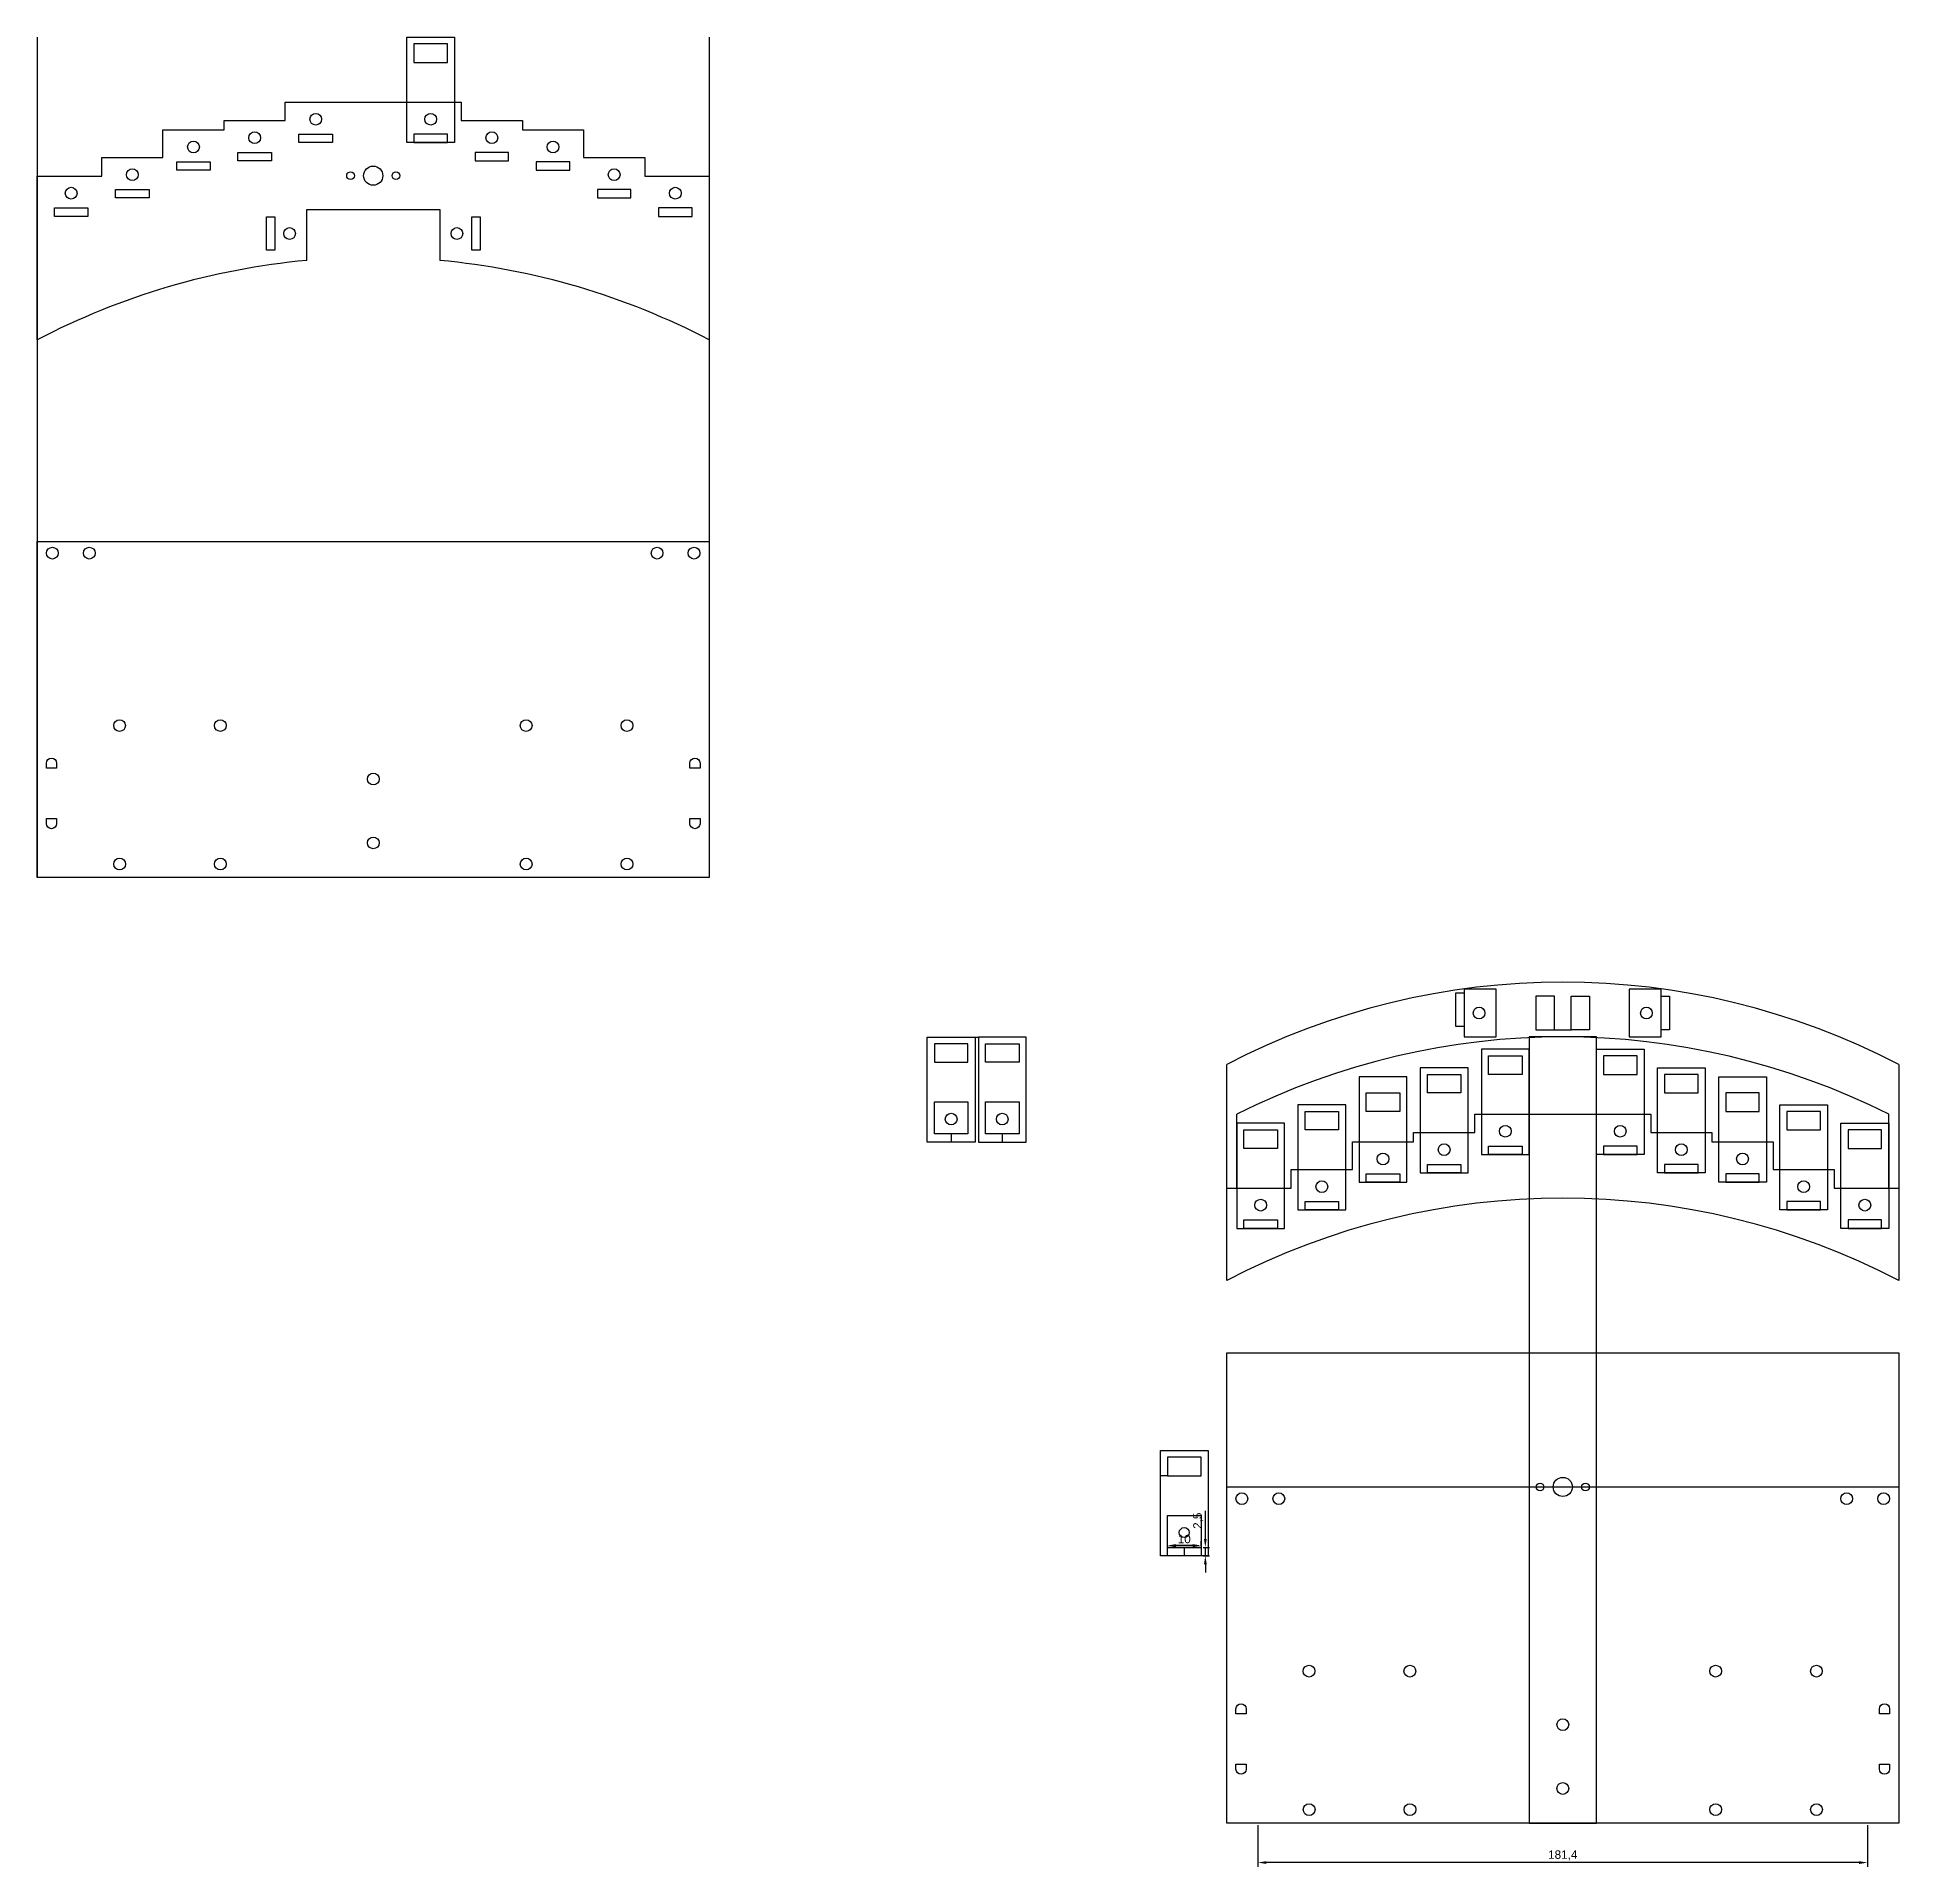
# Model space of a CAD drawing. Header units: millimetres. Extents: x 257 to 1727, y -442 to 115.
# Drawn here: x 822 to 1376, y -430 to 115 of the extents above; entities that cross this region are included whole.
import ezdxf

# ---------------------------------------------------------------- set-up
doc = ezdxf.new("R2010")
doc.units = ezdxf.units.MM
doc.layers.add('corte', color=1, linetype='Continuous')
doc.styles.get("Standard").update_dxf_attribs({"font": 'arial.ttf'})
doc.dimstyles.new('ISO-25', dxfattribs={"dimtxt": 2.5, "dimasz": 2.5, "dimexe": 1.25, "dimexo": 0.625, "dimtad": 1, "dimtxsty": 'Standard', "dimcen": 2.5, "dimadec": 0, "dimazin": 0, "dimtfac": 1, "dimtmove": 0, "dimatfit": 3, "dimfxl": 1, "dimarcsym": 0})

msp = doc.modelspace()

# ---------------------------------------------------------------- blocks, each defined once
blk = doc.blocks.new('*D24')
at = {"color": 0, "lineweight": -2, "transparency": 16777216}
for p, q in [((1185.33, -417.44), (1185.33, -429.83)), ((1366.73, -417.44), (1366.73, -429.83)), ((1364.23, -428.58), (1187.83, -428.58))]:
    blk.add_line(p, q, dxfattribs=at)
at = {"color": 0, "transparency": 16777216}
for points in [[(1187.83, -428.17), (1187.83, -429), (1185.33, -428.58)], [(1364.23, -428.17), (1364.23, -429), (1366.73, -428.58)]]:
    blk.add_solid(points, dxfattribs=at)
at = {"layer": 'Defpoints', "color": 0, "transparency": 16777216}
for p in [(1185.33, -416.82), (1366.73, -416.82), (1185.33, -428.58)]:
    blk.add_point(p, dxfattribs=at)
at = {"color": 0, "transparency": 16777216, "insert": (1276.03, -426.45), "char_height": 2.5, "attachment_point": 5}
blk.add_mtext('181,4', dxfattribs=at)
blk = doc.blocks.new('*D27')
at = {"color": 0, "lineweight": -2, "transparency": 16777216}
for p, q in [((1169.66, -332.3), (1169.66, -323.94)), ((1169.01, -334.8), (1170.91, -334.8)), ((1169.01, -337.3), (1170.91, -337.3)), ((1169.66, -337.3), (1169.66, -334.8)), ((1169.66, -339.8), (1169.66, -342.3))]:
    blk.add_line(p, q, dxfattribs=at)
at = {"color": 0, "transparency": 16777216}
for points in [[(1169.25, -332.3), (1170.08, -332.3), (1169.66, -334.8)], [(1169.25, -339.8), (1170.08, -339.8), (1169.66, -337.3)]]:
    blk.add_solid(points, dxfattribs=at)
at = {"layer": 'Defpoints', "color": 0, "transparency": 16777216}
for p in [(1168.38, -334.8), (1168.38, -337.3), (1169.66, -334.8)]:
    blk.add_point(p, dxfattribs=at)
at = {"color": 0, "transparency": 16777216, "insert": (1167.54, -326.87), "char_height": 2.5, "attachment_point": 5, "rotation": 90}
blk.add_mtext('2,5', dxfattribs=at)
blk = doc.blocks.new('*D28')
at = {"color": 0, "lineweight": -2, "transparency": 16777216}
for p, q in [((1158.38, -334.17), (1158.38, -333)), ((1165.88, -334.25), (1160.88, -334.25)), ((1168.38, -334.17), (1168.38, -333))]:
    blk.add_line(p, q, dxfattribs=at)
at = {"color": 0, "transparency": 16777216}
for points in [[(1160.88, -333.83), (1160.88, -334.66), (1158.38, -334.25)], [(1165.88, -333.83), (1165.88, -334.66), (1168.38, -334.25)]]:
    blk.add_solid(points, dxfattribs=at)
at = {"layer": 'Defpoints', "color": 0, "transparency": 16777216}
for p in [(1158.38, -334.25), (1158.38, -334.8), (1168.38, -334.8)]:
    blk.add_point(p, dxfattribs=at)
at = {"color": 0, "transparency": 16777216, "insert": (1163.38, -332.34), "char_height": 2.5, "attachment_point": 5}
blk.add_mtext('10', dxfattribs=at)

# ---------------------------------------------------------------- dimensions: what is measured, and where the dimension line sits
at = {"color": 2}
dim = msp.add_linear_dim(base=(1169.663, -334.799), p1=(1168.384, -337.299), p2=(1168.384, -334.799), angle=90, dimstyle='ISO-25', dxfattribs=at)
dim.commit()
dim.dimension.update_dxf_attribs({"geometry": '*D27', "text_midpoint": (1167.536, -326.867)})
dim = msp.add_linear_dim(base=(1158.384, -334.246), p1=(1168.384, -334.799), p2=(1158.384, -334.799), dimstyle='ISO-25', dxfattribs=at)
dim.commit()
dim.dimension.update_dxf_attribs({"geometry": '*D28', "text_midpoint": (1163.384, -332.344)})
dim = msp.add_linear_dim(base=(1185.333, -428.582), p1=(1366.733, -416.818), p2=(1185.333, -416.818), dimstyle='ISO-25')
dim.commit()
dim.dimension.update_dxf_attribs({"geometry": '*D24', "text_midpoint": (1276.033, -426.454)})

# ---------------------------------------------------------------- linework, layer by layer
at = {"color": 2}
for p, q in [((1273.533, -180.818), (1278.533, -180.818)), ((1101.114, -182.967), (1102.114, -182.967)), ((1094.014, -211.767), (1094.014, -214.267)), ((1109.214, -211.767), (1109.214, -214.267)), ((1163.384, -334.799), (1163.384, -337.299))]:
    msp.add_line(p, q, dxfattribs=at)
msp.add_line((1158.384, -313.499), (1156.266, -313.499))
for points in [[(822.016, 114.531), (822.016, -135.469)], [(1022.016, 114.531), (1022.016, -135.469)], [(822.016, 24.489), (822.016, 73.231), (841.216, 73.231), (841.216, 78.731), (859.416, 78.731), (859.416, 86.981), (877.616, 86.981), (877.616, 89.731), (895.816, 89.731), (895.816, 95.231), (944.116, 95.231), (948.216, 95.231), (948.216, 89.731), (966.416, 89.731), (966.416, 86.981), (984.616, 86.981), (984.616, 78.731), (1002.816, 78.731), (1002.816, 73.231), (1022.016, 73.231), (1022.016, 24.489)], [(902.216, 48.122), (902.216, 63.231), (941.816, 63.231), (941.816, 48.122)], [(922.016, -135.469), (822.016, -135.469), (822.016, -35.469), (1022.016, -35.469), (1022.016, -135.469), (922.016, -135.469)], [(1246.733, -180.818), (1246.733, -182.918), (1256.233, -182.918), (1256.233, -168.718), (1246.733, -168.718), (1246.733, -180.818)], [(1295.833, -180.818), (1295.833, -182.918), (1305.333, -182.918), (1305.333, -168.718), (1295.833, -168.718), (1295.833, -180.818)], [(1276.033, -416.818), (1286.033, -416.818), (1286.033, -182.918), (1266.033, -182.918), (1266.033, -416.818), (1276.033, -416.818)], [(1176.033, -227.876), (1176.033, -191.16)], [(1376.033, -191.16), (1376.033, -227.876)], [(1089.014, -211.767), (1089.014, -202.267), (1099.014, -202.267), (1099.014, -211.767), (1089.014, -211.767)], [(1104.214, -211.767), (1104.214, -202.267), (1114.214, -202.267), (1114.214, -211.767), (1104.214, -211.767)], [(1176.033, -255.417), (1176.033, -227.876), (1195.233, -227.876), (1195.233, -222.376), (1213.433, -222.376), (1213.433, -214.126), (1231.633, -214.126), (1231.633, -211.376), (1249.833, -211.376), (1249.833, -205.876), (1298.133, -205.876), (1302.233, -205.876), (1302.233, -211.376), (1320.433, -211.376), (1320.433, -214.126), (1338.633, -214.126), (1338.633, -222.376), (1356.833, -222.376), (1356.833, -227.876), (1376.033, -227.876), (1376.033, -255.417)], [(1179.033, -227.876), (1179.033, -205.923)], [(1373.033, -227.876), (1373.033, -205.923)], [(1176.033, -416.818), (1176.033, -276.965), (1376.033, -276.965), (1376.033, -416.818), (1176.033, -416.818)], [(1276.033, -416.818), (1176.033, -416.818), (1176.033, -316.818), (1376.033, -316.818), (1376.033, -416.818), (1276.033, -416.818)], [(1158.384, -334.799), (1158.384, -325.299), (1168.384, -325.299), (1168.384, -334.799), (1158.384, -334.799)]]:
    msp.add_lwpolyline(points, dxfattribs=at)
for points in [[(932.016, 114.531), (946.216, 114.531), (946.216, 83.231), (932.016, 83.231), (932.016, 114.531)], [(899.916, 85.731), (909.916, 85.731), (909.916, 83.231), (899.916, 83.231), (899.916, 85.731)], [(944.116, 85.731), (934.116, 85.731), (934.116, 83.231), (944.116, 83.231), (944.116, 85.731)], [(881.716, 80.231), (891.716, 80.231), (891.716, 77.731), (881.716, 77.731), (881.716, 80.231)], [(962.316, 80.231), (952.316, 80.231), (952.316, 77.731), (962.316, 77.731), (962.316, 80.231)], [(863.516, 77.481), (873.516, 77.481), (873.516, 74.981), (863.516, 74.981), (863.516, 77.481)], [(980.516, 77.481), (970.516, 77.481), (970.516, 74.981), (980.516, 74.981), (980.516, 77.481)], [(845.316, 69.231), (855.316, 69.231), (855.316, 66.731), (845.316, 66.731), (845.316, 69.231)], [(998.716, 69.231), (988.716, 69.231), (988.716, 66.731), (998.716, 66.731), (998.716, 69.231)], [(827.116, 63.731), (837.116, 63.731), (837.116, 61.231), (827.116, 61.231), (827.116, 63.731)], [(892.716, 61.131), (892.716, 51.131), (890.216, 51.131), (890.216, 61.131), (892.716, 61.131)], [(953.816, 61.131), (953.816, 51.131), (951.316, 51.131), (951.316, 61.131), (953.816, 61.131)], [(1016.916, 63.731), (1006.916, 63.731), (1006.916, 61.231), (1016.916, 61.231), (1016.916, 63.731)], [(1246.733, -169.768), (1246.733, -179.768), (1244.233, -179.768), (1244.233, -169.768), (1246.733, -169.768)], [(1307.833, -170.818), (1307.833, -180.818), (1305.333, -180.818), (1305.333, -170.818), (1307.833, -170.818)], [(1086.914, -182.967), (1101.114, -182.967), (1101.114, -214.267), (1086.914, -214.267), (1086.914, -182.967)], [(1116.314, -182.967), (1102.114, -182.967), (1102.114, -214.267), (1116.314, -214.267), (1116.314, -182.967)], [(1266.033, -186.576), (1251.833, -186.576), (1251.833, -217.876), (1266.033, -217.876), (1266.033, -186.576)], [(1286.033, -186.576), (1300.233, -186.576), (1300.233, -217.876), (1286.033, -217.876), (1286.033, -186.576)], [(1247.833, -192.076), (1233.633, -192.076), (1233.633, -223.376), (1247.833, -223.376), (1247.833, -192.076)], [(1304.233, -192.076), (1318.433, -192.076), (1318.433, -223.376), (1304.233, -223.376), (1304.233, -192.076)], [(1229.633, -194.826), (1215.433, -194.826), (1215.433, -226.126), (1229.633, -226.126), (1229.633, -194.826)], [(1322.433, -194.826), (1336.633, -194.826), (1336.633, -226.126), (1322.433, -226.126), (1322.433, -194.826)], [(1211.433, -203.076), (1197.233, -203.076), (1197.233, -234.376), (1211.433, -234.376), (1211.433, -203.076)], [(1340.633, -203.076), (1354.833, -203.076), (1354.833, -234.376), (1340.633, -234.376), (1340.633, -203.076)], [(1193.233, -208.576), (1179.033, -208.576), (1179.033, -239.876), (1193.233, -239.876), (1193.233, -208.576)], [(1358.833, -208.576), (1373.033, -208.576), (1373.033, -239.876), (1358.833, -239.876), (1358.833, -208.576)], [(1253.933, -215.376), (1263.933, -215.376), (1263.933, -217.876), (1253.933, -217.876), (1253.933, -215.376)], [(1298.133, -215.376), (1288.133, -215.376), (1288.133, -217.876), (1298.133, -217.876), (1298.133, -215.376)], [(1235.733, -220.876), (1245.733, -220.876), (1245.733, -223.376), (1235.733, -223.376), (1235.733, -220.876)], [(1316.333, -220.876), (1306.333, -220.876), (1306.333, -223.376), (1316.333, -223.376), (1316.333, -220.876)], [(1217.533, -223.626), (1227.533, -223.626), (1227.533, -226.126), (1217.533, -226.126), (1217.533, -223.626)], [(1334.533, -223.626), (1324.533, -223.626), (1324.533, -226.126), (1334.533, -226.126), (1334.533, -223.626)], [(1199.333, -231.876), (1209.333, -231.876), (1209.333, -234.376), (1199.333, -234.376), (1199.333, -231.876)], [(1352.733, -231.876), (1342.733, -231.876), (1342.733, -234.376), (1352.733, -234.376), (1352.733, -231.876)], [(1181.133, -237.376), (1191.133, -237.376), (1191.133, -239.876), (1181.133, -239.876), (1181.133, -237.376)], [(1370.933, -237.376), (1360.933, -237.376), (1360.933, -239.876), (1370.933, -239.876), (1370.933, -237.376)], [(1156.284, -305.999), (1170.484, -305.999), (1170.484, -337.299), (1156.284, -337.299), (1156.284, -305.999)], [(1158.384, -334.799), (1168.384, -334.799), (1168.384, -337.299), (1158.384, -337.299), (1158.384, -334.799)]]:
    msp.add_lwpolyline(points)
at = {"color": 1}
for points in [[(944.116, 107.031), (944.116, 112.531), (934.116, 112.531), (934.116, 107.031), (944.116, 107.031)], [(1268.033, -180.818), (1273.533, -180.818), (1273.533, -170.818), (1268.033, -170.818), (1268.033, -180.818)], [(1284.033, -180.818), (1278.533, -180.818), (1278.533, -170.818), (1284.033, -170.818), (1284.033, -180.818)], [(1099.014, -190.467), (1099.014, -184.967), (1089.014, -184.967), (1089.014, -190.467), (1099.014, -190.467)], [(1104.214, -190.467), (1104.214, -184.967), (1114.214, -184.967), (1114.214, -190.467), (1104.214, -190.467)], [(1253.933, -194.076), (1253.933, -188.576), (1263.933, -188.576), (1263.933, -194.076), (1253.933, -194.076)], [(1298.133, -194.076), (1298.133, -188.576), (1288.133, -188.576), (1288.133, -194.076), (1298.133, -194.076)], [(1235.733, -199.576), (1235.733, -194.076), (1245.733, -194.076), (1245.733, -199.576), (1235.733, -199.576)], [(1316.333, -199.576), (1316.333, -194.076), (1306.333, -194.076), (1306.333, -199.576), (1316.333, -199.576)], [(1217.533, -205.076), (1217.533, -199.576), (1227.533, -199.576), (1227.533, -205.076), (1217.533, -205.076)], [(1334.533, -205.076), (1334.533, -199.576), (1324.533, -199.576), (1324.533, -205.076), (1334.533, -205.076)], [(1199.333, -210.576), (1199.333, -205.076), (1209.333, -205.076), (1209.333, -210.576), (1199.333, -210.576)], [(1352.733, -210.576), (1352.733, -205.076), (1342.733, -205.076), (1342.733, -210.576), (1352.733, -210.576)], [(1181.133, -216.076), (1181.133, -210.576), (1191.133, -210.576), (1191.133, -216.076), (1181.133, -216.076)], [(1370.933, -216.076), (1370.933, -210.576), (1360.933, -210.576), (1360.933, -216.076), (1370.933, -216.076)], [(1168.384, -313.499), (1168.384, -307.999), (1158.384, -307.999), (1158.384, -313.499), (1168.384, -313.499)]]:
    msp.add_lwpolyline(points, dxfattribs=at)
for centre, radius in [((904.916, 90.131), 1.75), ((939.116, 90.131), 1.75), ((868.516, 81.881), 1.75), ((886.716, 84.631), 1.75), ((957.316, 84.631), 1.75), ((975.516, 81.881), 1.75), ((850.316, 73.631), 1.75), ((993.716, 73.631), 1.75), ((832.116, 68.131), 1.75), ((1011.916, 68.131), 1.75), ((897.116, 56.131), 1.75), ((946.916, 56.131), 1.75), ((1251.133, -175.818), 1.75), ((1300.933, -175.818), 1.75), ((1094.014, -207.367), 1.75), ((1109.214, -207.367), 1.75), ((1258.933, -210.976), 1.75), ((1293.133, -210.976), 1.75), ((1240.733, -216.476), 1.75), ((1311.333, -216.476), 1.75), ((1222.533, -219.226), 1.75), ((1329.533, -219.226), 1.75), ((1204.333, -227.476), 1.75), ((1347.733, -227.476), 1.75), ((1186.133, -232.976), 1.75), ((1365.933, -232.976), 1.75), ((1163.384, -330.399), 1.5)]:
    msp.add_circle(centre, radius, dxfattribs=at)
for centre in [(826.516, -38.969), (837.516, -38.969), (1006.499, -38.969), (1017.499, -38.969), (846.515, -90.28), (876.515, -90.28), (967.516, -90.28), (997.516, -90.28), (922.034, -106.191), (922.034, -125.191), (846.532, -131.48), (876.532, -131.48), (967.532, -131.48), (997.532, -131.48), (1180.533, -320.318), (1191.533, -320.318), (1360.516, -320.318), (1371.516, -320.318), (1200.532, -371.629), (1230.532, -371.629), (1321.533, -371.629), (1351.533, -371.629), (1276.05, -387.54), (1276.05, -406.54), (1200.548, -412.829), (1230.548, -412.829), (1321.548, -412.829), (1351.548, -412.829)]:
    msp.add_circle(centre, 1.75)
at = {"color": 2}
for centre, start, end in [((922.016, -166.973), 95.2594, 117.5779), ((922.016, -166.973), 62.4221, 84.7406), ((1276.033, -382.622), 62.4221, 117.5779), ((1276.033, -398.922), 63.31625, 116.68375), ((1276.033, -446.88), 62.4221, 117.5779)]:
    msp.add_arc(centre, 216.004, start, end, dxfattribs=at)
at = {"layer": 'corte'}
for points in [[(827.766, -101.469), (827.766, -102.969), (824.766, -102.969), (824.766, -101.469, -1)], [(1019.266, -101.469), (1019.266, -102.969), (1016.266, -102.969), (1016.266, -101.469, -1)], [(824.766, -119.469), (824.766, -117.969), (827.766, -117.969), (827.766, -119.469, -1)], [(1016.266, -119.469), (1016.266, -117.969), (1019.266, -117.969), (1019.266, -119.469, -1)], [(1181.783, -382.818), (1181.783, -384.318), (1178.783, -384.318), (1178.783, -382.818, -1)], [(1373.283, -382.818), (1373.283, -384.318), (1370.283, -384.318), (1370.283, -382.818, -1)], [(1178.783, -400.818), (1178.783, -399.318), (1181.783, -399.318), (1181.783, -400.818, -1)], [(1370.283, -400.818), (1370.283, -399.318), (1373.283, -399.318), (1373.283, -400.818, -1)]]:
    msp.add_lwpolyline(points, format="xyb", close=True, dxfattribs=at)
for centre, radius in [((915.266, 73.329), 1.15), ((922.016, 73.329), 2.85), ((928.766, 73.329), 1.15), ((1269.283, -316.818), 1.15), ((1276.033, -316.818), 2.85), ((1282.783, -316.818), 1.15)]:
    msp.add_circle(centre, radius, dxfattribs=at)

msp.set_redraw_order([(e.dxf.handle, doc.entitydb.next_handle()) for e in msp.query("TEXT MTEXT ATTDEF DIMENSION ARC_DIMENSION")])  # texts and dimensions are drawn at this point

doc.saveas('drawing.dxf')
